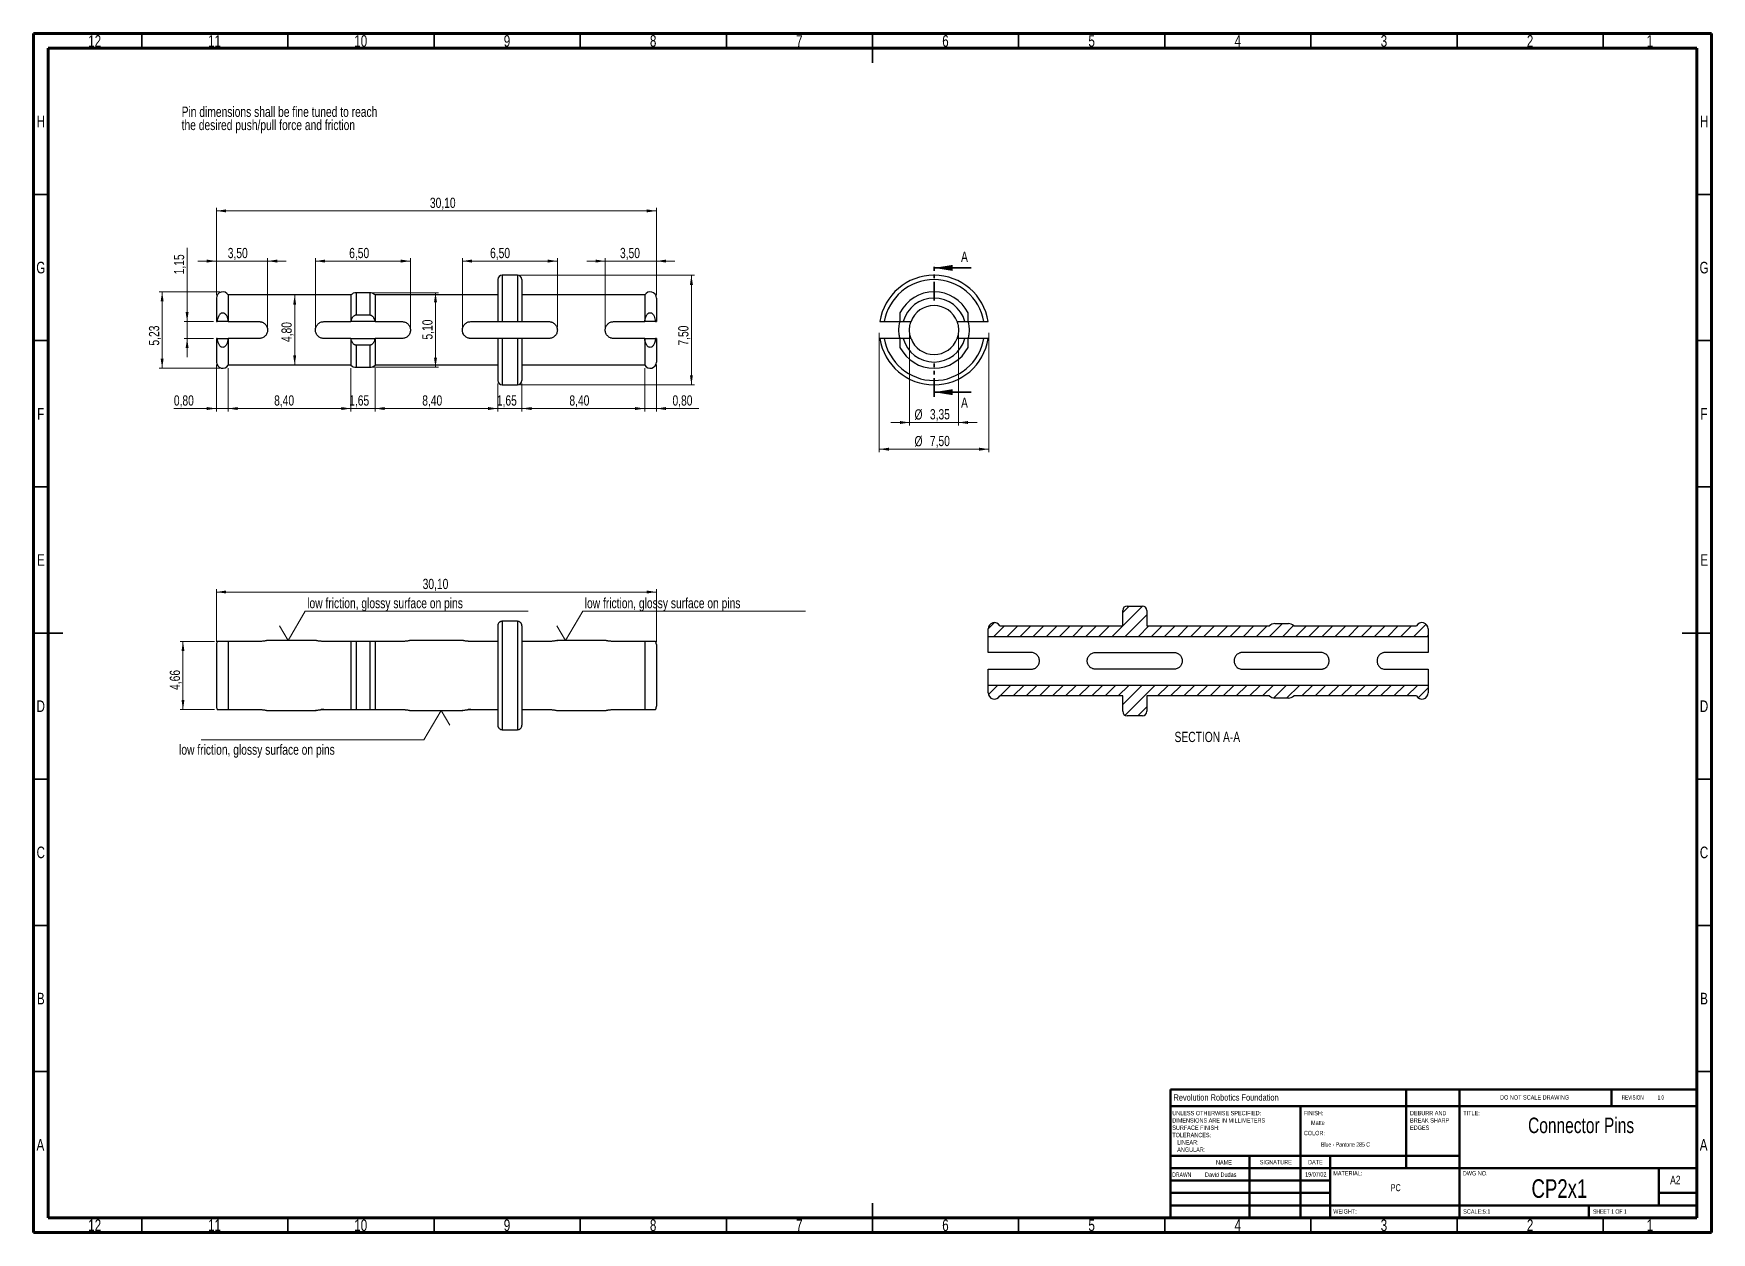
# Model space of a CAD drawing. Header units: millimetres. Extents: x 15 to 589, y 5 to 415.
import ezdxf

# ---------------------------------------------------------------- set-up
doc = ezdxf.new("R2010")
doc.units = ezdxf.units.MM
doc.linetypes.add('PHANTOM', pattern=[12.7, 6.35, -1.27, 1.27, -1.27, 1.27, -1.27])
doc.styles.add('SLDTEXTSTYLE0', font='TXT', dxfattribs={"width": 0.75})
doc.styles.add('SLDTEXTSTYLE1', font='TXT', dxfattribs={"width": 0.686449})
doc.styles.add('SLDTEXTSTYLE2', font='TXT', dxfattribs={"width": 0.625})
doc.styles.add('SLDTEXTSTYLE3', font='TXT', dxfattribs={"width": 0.6875})
doc.styles.add('SLDTEXTSTYLE4', font='TXT', dxfattribs={"width": 0.7})
doc.dimstyles.new('SLDDIMSTYLE0', dxfattribs={"dimtxt": 3.5, "dimasz": 3.302, "dimexe": 0, "dimexo": 0.0625, "dimgap": 0.875, "dimtad": 1, "dimlfac": 0.2, "dimrnd": 1e-09, "dimzin": 12, "dimdsep": 46, "dimtxsty": 'SLDTEXTSTYLE0', "dimsah": 1, "dimcen": 0.09, "dimadec": 0, "dimazin": 3, "dimtfac": 1, "dimtofl": 0, "dimtmove": 0, "dimatfit": 3, "dimfxl": 0, "dimfrac": 2, "dimtolj": 1, "dimtzin": 12, "dimarcsym": 0})
doc.dimstyles.new('SLDDIMSTYLE1', dxfattribs={"dimtxt": 3.5, "dimasz": 3.302, "dimexe": 0, "dimexo": 0.0625, "dimgap": 0.875, "dimtad": 1, "dimlfac": 0.2, "dimrnd": 1e-09, "dimdsep": 46, "dimtxsty": 'SLDTEXTSTYLE0', "dimsah": 1, "dimcen": 0.09, "dimadec": 0, "dimazin": 2, "dimtfac": 1, "dimtmove": 0, "dimatfit": 0, "dimfxl": 0, "dimfrac": 2, "dimtolj": 1, "dimtzin": 12, "dimarcsym": 0})
doc.dimstyles.new('SLDDIMSTYLE2', dxfattribs={"dimtxt": 3.5, "dimasz": 3.302, "dimexe": 0, "dimexo": 0.0625, "dimgap": 0.875, "dimtad": 1, "dimlfac": 0.2, "dimrnd": 1e-09, "dimzin": 12, "dimdsep": 46, "dimtxsty": 'SLDTEXTSTYLE0', "dimsah": 1, "dimcen": 0.09, "dimadec": 0, "dimazin": 3, "dimtfac": 1, "dimtmove": 0, "dimatfit": 0, "dimfxl": 0, "dimfrac": 2, "dimtolj": 1, "dimtzin": 12, "dimarcsym": 0})

msp = doc.modelspace()

# ---------------------------------------------------------------- texts
at = {"color": 7, "linetype": 'Continuous', "lineweight": 0}
for s, insert, char_height, attachment_point, style in [('12', (35.92, 414.452), 3.9687, 2, 'SLDTEXTSTYLE0'), ('11', (76.92, 414.452), 3.9687, 2, 'SLDTEXTSTYLE0'), ('10', (126.92, 414.452), 3.9687, 2, 'SLDTEXTSTYLE0'), ('9', (176.96, 414.452), 3.969, 2, 'SLDTEXTSTYLE0'), ('8', (226.96, 414.452), 3.969, 2, 'SLDTEXTSTYLE0'), ('7', (276.96, 414.452), 3.969, 2, 'SLDTEXTSTYLE0'), ('6', (326.96, 414.452), 3.969, 2, 'SLDTEXTSTYLE0'), ('5', (376.96, 414.452), 3.969, 2, 'SLDTEXTSTYLE0'), ('4', (426.96, 414.452), 3.969, 2, 'SLDTEXTSTYLE0'), ('3', (476.96, 414.452), 3.969, 2, 'SLDTEXTSTYLE0'), ('2', (526.96, 414.452), 3.969, 2, 'SLDTEXTSTYLE0'), ('1', (567.96, 414.452), 3.969, 2, 'SLDTEXTSTYLE0'), ('H', (17.49, 386.952), 3.969, 2, 'SLDTEXTSTYLE0'), ('H', (586.49, 386.952), 3.969, 2, 'SLDTEXTSTYLE0'), ('G', (17.487, 336.952), 3.969, 2, 'SLDTEXTSTYLE0'), ('G', (586.487, 336.952), 3.969, 2, 'SLDTEXTSTYLE0'), ('F', (17.458, 286.952), 3.969, 2, 'SLDTEXTSTYLE0'), ('F', (586.458, 286.952), 3.969, 2, 'SLDTEXTSTYLE0'), ('E', (17.508, 236.952), 3.969, 2, 'SLDTEXTSTYLE0'), ('E', (586.508, 236.952), 3.969, 2, 'SLDTEXTSTYLE0'), ('D', (17.453, 186.952), 3.969, 2, 'SLDTEXTSTYLE0'), ('D', (586.453, 186.952), 3.969, 2, 'SLDTEXTSTYLE0'), ('SECTION A-A', (416.546, 176.207), 3.5, 2, 'SLDTEXTSTYLE0'), ('C', (17.459, 136.952), 3.969, 2, 'SLDTEXTSTYLE0'), ('C', (586.459, 136.952), 3.969, 2, 'SLDTEXTSTYLE0'), ('B', (17.471, 86.952), 3.969, 2, 'SLDTEXTSTYLE0'), ('B', (586.471, 86.952), 3.969, 2, 'SLDTEXTSTYLE0'), ('Revolution Robotics Foundation', (404.963, 52.212), 2.11667, 1, 'SLDTEXTSTYLE0'), ('DO NOT SCALE DRAWING', (516.715, 51.937), 1.5, 1, 'SLDTEXTSTYLE0'), ('REVISION           1.0', (558.327, 51.937), 1.5, 1, 'SLDTEXTSTYLE2'), ('FINISH:', (449.564, 46.566), 1.5, 1, 'SLDTEXTSTYLE0'), ('TITLE:', (504.09, 46.576), 1.5, 1, 'SLDTEXTSTYLE0'), ('Matte', (452.005, 43.238), 1.4986, 1, 'SLDTEXTSTYLE0'), ('Connector Pins', (544.41, 44.266), 5.29167, 2, 'SLDTEXTSTYLE0'), ('A', (17.34, 36.952), 3.969, 2, 'SLDTEXTSTYLE0'), ('COLOR:', (449.564, 39.742), 1.5, 1, 'SLDTEXTSTYLE0'), ('Blue - Pantone 285 C', (463.799, 35.826), 1.4986, 2, 'SLDTEXTSTYLE4'), ('A', (586.34, 36.952), 3.969, 2, 'SLDTEXTSTYLE0'), ('NAME', (419.506, 29.716), 1.5, 1, 'SLDTEXTSTYLE0'), ('SIGNATURE', (434.494, 29.776), 1.5, 1, 'SLDTEXTSTYLE0'), ('DATE', (451.008, 29.776), 1.5, 1, 'SLDTEXTSTYLE0'), ('DRAWN', (404.554, 25.505), 1.5, 1, 'SLDTEXTSTYLE1'), ('David Dudas', (421.125, 25.503), 1.4986, 2, 'SLDTEXTSTYLE0'), ('19/07/02', (453.647, 25.603), 1.4986, 2, 'SLDTEXTSTYLE0'), ('MATERIAL:', (459.646, 25.986), 1.5, 1, 'SLDTEXTSTYLE0'), ('DWG NO.', (503.953, 25.986), 1.5, 1, 'SLDTEXTSTYLE0'), ('CP2x1', (536.993, 23.181), 6.35, 2, 'SLDTEXTSTYLE0'), ('A2', (574.871, 24.406), 2.9104, 1, 'SLDTEXTSTYLE0'), ('PC', (481.006, 21.486), 2.3813, 2, 'SLDTEXTSTYLE0'), ('WEIGHT:', (459.618, 12.949), 1.4986, 1, 'SLDTEXTSTYLE0'), ('SCALE:5:1', (504.074, 12.9), 1.5, 1, 'SLDTEXTSTYLE0'), ('SHEET 1 OF 1', (548.478, 12.9), 1.5, 1, 'SLDTEXTSTYLE3'), ('12', (35.92, 9.452), 3.9687, 2, 'SLDTEXTSTYLE0'), ('11', (76.92, 9.452), 3.9687, 2, 'SLDTEXTSTYLE0'), ('10', (126.92, 9.452), 3.9687, 2, 'SLDTEXTSTYLE0'), ('9', (176.96, 9.452), 3.969, 2, 'SLDTEXTSTYLE0'), ('8', (226.96, 9.452), 3.969, 2, 'SLDTEXTSTYLE0'), ('7', (276.96, 9.452), 3.969, 2, 'SLDTEXTSTYLE0'), ('6', (326.96, 9.452), 3.969, 2, 'SLDTEXTSTYLE0'), ('5', (376.96, 9.452), 3.969, 2, 'SLDTEXTSTYLE0'), ('4', (426.96, 9.452), 3.969, 2, 'SLDTEXTSTYLE0'), ('3', (476.96, 9.452), 3.969, 2, 'SLDTEXTSTYLE0'), ('2', (526.96, 9.452), 3.969, 2, 'SLDTEXTSTYLE0'), ('1', (567.96, 9.452), 3.969, 2, 'SLDTEXTSTYLE0')]:
    msp.add_mtext(s, dxfattribs=dict(at, insert=insert, char_height=char_height, attachment_point=attachment_point, style=style))
at = {"color": 7, "linetype": 'Continuous', "char_height": 3.5, "attachment_point": 1, "style": 'SLDTEXTSTYLE0'}
for insert in [(332.294, 340.414), (332.294, 290.509)]:
    msp.add_mtext('A', dxfattribs=dict(at, insert=insert))

# ---------------------------------------------------------------- blocks, each defined once
blk = doc.blocks.new('SW_NOTE_0')
at = {"color": 0, "linetype": 'Continuous', "lineweight": 0, "char_height": 3.5, "attachment_point": 1, "style": 'SLDTEXTSTYLE0'}
for s, insert in [('the desired push/pull force and friction', (0, -0.01)), ('Pin dimensions shall be fine tuned to reach', (0, 4.51))]:
    blk.add_mtext(s, dxfattribs=dict(at, insert=insert))
blk = doc.blocks.new('SW_NOTE_0_1')
at = {"color": 0, "linetype": 'Continuous', "lineweight": 0, "char_height": 1.5, "attachment_point": 1, "style": 'SLDTEXTSTYLE0'}
for s, insert in [('UNLESS OTHERWISE SPECIFIED:', (0, 1.93)), ('TOLERANCES:', (0, -5.57)), ('SURFACE FINISH:', (0, -3.07)), ('DIMENSIONS ARE IN MILLIMETERS', (0, -0.57)), ('ANGULAR:', (1.69, -10.57)), ('LINEAR:', (1.69, -8.07))]:
    blk.add_mtext(s, dxfattribs=dict(at, insert=insert))
blk = doc.blocks.new('SW_NOTE_0_2')
at = {"color": 0, "linetype": 'Continuous', "lineweight": 0, "char_height": 1.5, "attachment_point": 1, "style": 'SLDTEXTSTYLE0'}
for s, insert in [('DEBURR AND', (0, 1.93)), ('BREAK SHARP', (0, -0.57)), ('EDGES', (0, -3.07))]:
    blk.add_mtext(s, dxfattribs=dict(at, insert=insert))
blk = doc.blocks.new('_D')
at = {"color": 7, "linetype": 'Continuous', "lineweight": 0}
for p, q in [((77.57, 325.54), (77.57, 355.36)), ((77.57, 354.36), (228.07, 354.36)), ((228.07, 325.54), (228.07, 355.36))]:
    blk.add_line(p, q, dxfattribs=at)
at = {"color": 7, "linetype": 'Continuous', "lineweight": 18}
for points in [[(77.57, 354.36), (80.87, 353.85), (80.87, 354.87)], [(228.07, 354.36), (224.76, 354.87), (224.76, 353.85)]]:
    blk.add_solid(points, dxfattribs=at)
at = {"color": 7, "linetype": 'Continuous', "lineweight": 18, "insert": (150.59, 358.87), "char_height": 3.5, "attachment_point": 1, "style": 'SLDTEXTSTYLE0'}
blk.add_mtext('30,10', dxfattribs=at)
blk = doc.blocks.new('_D_1')
at = {"color": 7, "linetype": 'Continuous', "lineweight": 0}
for p, q in [((77.57, 301.68), (77.57, 285.77)), ((81.57, 300.61), (81.57, 285.77)), ((77.57, 286.77), (63, 286.77)), ((77.57, 286.77), (81.57, 286.77)), ((81.57, 286.77), (87.92, 286.77))]:
    blk.add_line(p, q, dxfattribs=at)
at = {"color": 7, "linetype": 'Continuous', "lineweight": 18}
for points in [[(77.57, 286.77), (74.26, 287.27), (74.26, 286.26)], [(81.57, 286.77), (84.87, 286.26), (84.87, 287.27)]]:
    blk.add_solid(points, dxfattribs=at)
at = {"color": 7, "linetype": 'Continuous', "lineweight": 18, "insert": (63, 291.28), "char_height": 3.5, "attachment_point": 1, "style": 'SLDTEXTSTYLE0'}
blk.add_mtext('0,80', dxfattribs=at)
blk = doc.blocks.new('_D_2')
at = {"color": 7, "linetype": 'Continuous', "lineweight": 0}
for p, q in [((81.57, 300.61), (81.57, 285.77)), ((123.57, 300.61), (123.57, 285.77)), ((81.57, 286.77), (123.57, 286.77))]:
    blk.add_line(p, q, dxfattribs=at)
at = {"color": 7, "linetype": 'Continuous', "lineweight": 18}
for points in [[(81.57, 286.77), (84.87, 286.26), (84.87, 287.27)], [(123.57, 286.77), (120.26, 287.27), (120.26, 286.26)]]:
    blk.add_solid(points, dxfattribs=at)
at = {"color": 7, "linetype": 'Continuous', "lineweight": 18, "insert": (97.31, 291.28), "char_height": 3.5, "attachment_point": 1, "style": 'SLDTEXTSTYLE0'}
blk.add_mtext('8,40', dxfattribs=at)
blk = doc.blocks.new('_D_3')
at = {"color": 7, "linetype": 'Continuous', "lineweight": 0}
for p, q in [((123.57, 300.61), (123.57, 285.77)), ((131.82, 300.61), (131.82, 285.77)), ((123.57, 286.77), (117.22, 286.77)), ((123.57, 286.77), (131.82, 286.77)), ((131.82, 286.77), (138.17, 286.77))]:
    blk.add_line(p, q, dxfattribs=at)
at = {"color": 7, "linetype": 'Continuous', "lineweight": 18}
for points in [[(123.57, 286.77), (120.26, 287.27), (120.26, 286.26)], [(131.82, 286.77), (135.12, 286.26), (135.12, 287.27)]]:
    blk.add_solid(points, dxfattribs=at)
at = {"color": 7, "linetype": 'Continuous', "lineweight": 18, "insert": (122.98, 291.28), "char_height": 3.5, "attachment_point": 1, "style": 'SLDTEXTSTYLE0'}
blk.add_mtext('1,65', dxfattribs=at)
blk = doc.blocks.new('_D_4')
at = {"color": 7, "linetype": 'Continuous', "lineweight": 0}
for p, q in [((131.82, 300.61), (131.82, 285.77)), ((173.82, 295.36), (173.82, 285.77)), ((131.82, 286.77), (173.82, 286.77))]:
    blk.add_line(p, q, dxfattribs=at)
at = {"color": 7, "linetype": 'Continuous', "lineweight": 18}
for points in [[(131.82, 286.77), (135.12, 286.26), (135.12, 287.27)], [(173.82, 286.77), (170.51, 287.27), (170.51, 286.26)]]:
    blk.add_solid(points, dxfattribs=at)
at = {"color": 7, "linetype": 'Continuous', "lineweight": 18, "insert": (147.97, 291.28), "char_height": 3.5, "attachment_point": 1, "style": 'SLDTEXTSTYLE0'}
blk.add_mtext('8,40', dxfattribs=at)
blk = doc.blocks.new('_D_5')
at = {"color": 7, "linetype": 'Continuous', "lineweight": 0}
for p, q in [((173.82, 295.36), (173.82, 285.77)), ((182.07, 295.36), (182.07, 285.77)), ((173.82, 286.77), (167.47, 286.77)), ((173.82, 286.77), (182.07, 286.77)), ((182.07, 286.77), (188.42, 286.77))]:
    blk.add_line(p, q, dxfattribs=at)
at = {"color": 7, "linetype": 'Continuous', "lineweight": 18}
for points in [[(173.82, 286.77), (170.51, 287.27), (170.51, 286.26)], [(182.07, 286.77), (185.37, 286.26), (185.37, 287.27)]]:
    blk.add_solid(points, dxfattribs=at)
at = {"color": 7, "linetype": 'Continuous', "lineweight": 18, "insert": (173.49, 291.28), "char_height": 3.5, "attachment_point": 1, "style": 'SLDTEXTSTYLE0'}
blk.add_mtext('1,65', dxfattribs=at)
blk = doc.blocks.new('_D_6')
at = {"color": 7, "linetype": 'Continuous', "lineweight": 0}
for p, q in [((224.07, 300.61), (224.07, 285.77)), ((182.07, 295.36), (182.07, 285.77)), ((182.07, 286.77), (224.07, 286.77))]:
    blk.add_line(p, q, dxfattribs=at)
at = {"color": 7, "linetype": 'Continuous', "lineweight": 18}
for points in [[(182.07, 286.77), (185.37, 286.26), (185.37, 287.27)], [(224.07, 286.77), (220.76, 287.27), (220.76, 286.26)]]:
    blk.add_solid(points, dxfattribs=at)
at = {"color": 7, "linetype": 'Continuous', "lineweight": 18, "insert": (198.32, 291.28), "char_height": 3.5, "attachment_point": 1, "style": 'SLDTEXTSTYLE0'}
blk.add_mtext('8,40', dxfattribs=at)
blk = doc.blocks.new('_D_7')
at = {"color": 7, "linetype": 'Continuous', "lineweight": 0}
for p, q in [((224.07, 300.61), (224.07, 285.77)), ((228.07, 301.68), (228.07, 285.77)), ((224.07, 286.77), (217.72, 286.77)), ((224.07, 286.77), (228.07, 286.77)), ((228.07, 286.77), (242.63, 286.77))]:
    blk.add_line(p, q, dxfattribs=at)
at = {"color": 7, "linetype": 'Continuous', "lineweight": 18}
for points in [[(224.07, 286.77), (220.76, 287.27), (220.76, 286.26)], [(228.07, 286.77), (231.37, 286.26), (231.37, 287.27)]]:
    blk.add_solid(points, dxfattribs=at)
at = {"color": 7, "linetype": 'Continuous', "lineweight": 18, "insert": (233.58, 291.28), "char_height": 3.5, "attachment_point": 1, "style": 'SLDTEXTSTYLE0'}
blk.add_mtext('0,80', dxfattribs=at)
blk = doc.blocks.new('_D_8')
at = {"color": 7, "linetype": 'Continuous', "lineweight": 0}
for p, q in [((181.57, 332.36), (241.05, 332.36)), ((240.05, 332.36), (240.05, 294.86)), ((181.57, 294.86), (241.05, 294.86))]:
    blk.add_line(p, q, dxfattribs=at)
at = {"color": 7, "linetype": 'Continuous', "lineweight": 18}
for points in [[(240.05, 332.36), (239.54, 329.06), (240.56, 329.06)], [(240.05, 294.86), (240.56, 298.16), (239.54, 298.16)]]:
    blk.add_solid(points, dxfattribs=at)
at = {"color": 7, "linetype": 'Continuous', "lineweight": 18, "insert": (235.54, 308.3), "char_height": 3.5, "attachment_point": 1, "rotation": 90, "style": 'SLDTEXTSTYLE0'}
blk.add_mtext('7,50', dxfattribs=at)
blk = doc.blocks.new('_D_9')
at = {"color": 7, "linetype": 'Continuous', "lineweight": 0}
for p, q in [((111.44, 314.61), (111.44, 338.19)), ((111.44, 337.19), (143.94, 337.19)), ((143.94, 314.61), (143.94, 338.19))]:
    blk.add_line(p, q, dxfattribs=at)
at = {"color": 7, "linetype": 'Continuous', "lineweight": 18}
for points in [[(111.44, 337.19), (114.74, 336.68), (114.74, 337.7)], [(143.94, 337.19), (140.64, 337.7), (140.64, 336.68)]]:
    blk.add_solid(points, dxfattribs=at)
at = {"color": 7, "linetype": 'Continuous', "lineweight": 18, "insert": (122.98, 341.7), "char_height": 3.5, "attachment_point": 1, "style": 'SLDTEXTSTYLE0'}
blk.add_mtext('6,50', dxfattribs=at)
blk = doc.blocks.new('_D_10')
at = {"color": 7, "linetype": 'Continuous', "lineweight": 0}
for p, q in [((161.69, 314.61), (161.69, 338.19)), ((161.69, 337.19), (194.19, 337.19)), ((194.19, 314.61), (194.19, 338.19))]:
    blk.add_line(p, q, dxfattribs=at)
at = {"color": 7, "linetype": 'Continuous', "lineweight": 18}
for points in [[(161.69, 337.19), (164.99, 336.68), (164.99, 337.7)], [(194.19, 337.19), (190.89, 337.7), (190.89, 336.68)]]:
    blk.add_solid(points, dxfattribs=at)
at = {"color": 7, "linetype": 'Continuous', "lineweight": 18, "insert": (171.18, 341.7), "char_height": 3.5, "attachment_point": 1, "style": 'SLDTEXTSTYLE0'}
blk.add_mtext('6,50', dxfattribs=at)
blk = doc.blocks.new('_D_11')
at = {"color": 7, "linetype": 'Continuous', "lineweight": 0}
for p, q in [((210.57, 337.19), (204.22, 337.19)), ((210.57, 314.61), (210.57, 338.19)), ((210.57, 337.19), (228.07, 337.19)), ((228.07, 325.54), (228.07, 338.19)), ((228.07, 337.19), (234.42, 337.19))]:
    blk.add_line(p, q, dxfattribs=at)
at = {"color": 7, "linetype": 'Continuous', "lineweight": 18}
for points in [[(210.57, 337.19), (207.26, 337.7), (207.26, 336.68)], [(228.07, 337.19), (231.37, 336.68), (231.37, 337.7)]]:
    blk.add_solid(points, dxfattribs=at)
at = {"color": 7, "linetype": 'Continuous', "lineweight": 18, "insert": (215.62, 341.7), "char_height": 3.5, "attachment_point": 1, "style": 'SLDTEXTSTYLE0'}
blk.add_mtext('3,50', dxfattribs=at)
blk = doc.blocks.new('_D_12')
at = {"color": 7, "linetype": 'Continuous', "lineweight": 0}
for p, q in [((77.57, 337.19), (71.22, 337.19)), ((77.57, 325.54), (77.57, 338.19)), ((77.57, 337.19), (95.07, 337.19)), ((95.07, 314.61), (95.07, 338.19)), ((95.07, 337.19), (101.42, 337.19))]:
    blk.add_line(p, q, dxfattribs=at)
at = {"color": 7, "linetype": 'Continuous', "lineweight": 18}
for points in [[(77.57, 337.19), (74.26, 337.7), (74.26, 336.68)], [(95.07, 337.19), (98.37, 336.68), (98.37, 337.7)]]:
    blk.add_solid(points, dxfattribs=at)
at = {"color": 7, "linetype": 'Continuous', "lineweight": 18, "insert": (81.44, 341.7), "char_height": 3.5, "attachment_point": 1, "style": 'SLDTEXTSTYLE0'}
blk.add_mtext('3,50', dxfattribs=at)
blk = doc.blocks.new('_D_13')
at = {"color": 7, "linetype": 'Continuous', "lineweight": 0}
for p, q in [((67.53, 316.48), (67.53, 341.71)), ((76.57, 316.48), (66.53, 316.48)), ((67.53, 316.48), (67.53, 310.73)), ((76.57, 310.73), (66.53, 310.73)), ((67.53, 310.73), (67.53, 304.38))]:
    blk.add_line(p, q, dxfattribs=at)
at = {"color": 7, "linetype": 'Continuous', "lineweight": 18}
for points in [[(67.53, 316.48), (68.04, 319.79), (67.02, 319.79)], [(67.53, 310.73), (67.02, 307.43), (68.04, 307.43)]]:
    blk.add_solid(points, dxfattribs=at)
at = {"color": 7, "linetype": 'Continuous', "lineweight": 18, "insert": (63.02, 332.66), "char_height": 3.5, "attachment_point": 1, "rotation": 90, "style": 'SLDTEXTSTYLE0'}
blk.add_mtext('1,15', dxfattribs=at)
blk = doc.blocks.new('_D_14')
at = {"color": 7, "linetype": 'Continuous', "lineweight": 0}
for p, q in [((131.03, 326.36), (153.5, 326.36)), ((152.5, 326.36), (152.5, 300.86)), ((131.03, 300.86), (153.5, 300.86))]:
    blk.add_line(p, q, dxfattribs=at)
at = {"color": 7, "linetype": 'Continuous', "lineweight": 18}
for points in [[(152.5, 326.36), (151.99, 323.06), (153.01, 323.06)], [(152.5, 300.86), (153.01, 304.16), (151.99, 304.16)]]:
    blk.add_solid(points, dxfattribs=at)
at = {"color": 7, "linetype": 'Continuous', "lineweight": 18, "insert": (147.99, 310.36), "char_height": 3.5, "attachment_point": 1, "rotation": 90, "style": 'SLDTEXTSTYLE0'}
blk.add_mtext('5,10', dxfattribs=at)
blk = doc.blocks.new('_D_15')
at = {"color": 7, "linetype": 'Continuous', "lineweight": 0}
blk.add_line((104.33, 325.61), (104.33, 301.61), dxfattribs=at)
at = {"color": 7, "linetype": 'Continuous', "lineweight": 18}
for points in [[(104.33, 325.61), (103.82, 322.31), (104.83, 322.31)], [(104.33, 301.61), (104.83, 304.91), (103.82, 304.91)]]:
    blk.add_solid(points, dxfattribs=at)
at = {"color": 7, "linetype": 'Continuous', "lineweight": 18, "insert": (99.81, 309.5), "char_height": 3.5, "attachment_point": 1, "rotation": 90, "style": 'SLDTEXTSTYLE0'}
blk.add_mtext('4,80', dxfattribs=at)
blk = doc.blocks.new('_D_16')
at = {"color": 7, "linetype": 'Continuous', "lineweight": 0}
for p, q in [((78.71, 326.68), (57.99, 326.68)), ((58.99, 326.68), (58.99, 300.53)), ((78.71, 300.53), (57.99, 300.53))]:
    blk.add_line(p, q, dxfattribs=at)
at = {"color": 7, "linetype": 'Continuous', "lineweight": 18}
for points in [[(58.99, 326.68), (58.48, 323.38), (59.5, 323.38)], [(58.99, 300.53), (59.5, 303.84), (58.48, 303.84)]]:
    blk.add_solid(points, dxfattribs=at)
at = {"color": 7, "linetype": 'Continuous', "lineweight": 18, "insert": (54.48, 308.3), "char_height": 3.5, "attachment_point": 1, "rotation": 90, "style": 'SLDTEXTSTYLE0'}
blk.add_mtext('5,23', dxfattribs=at)
blk = doc.blocks.new('_D_17')
at = {"color": 7, "linetype": 'Continuous', "lineweight": 0}
for p, q in [((77.57, 207.02), (77.57, 225.02)), ((77.57, 224.02), (228.07, 224.02)), ((228.07, 207.02), (228.07, 225.02))]:
    blk.add_line(p, q, dxfattribs=at)
at = {"color": 7, "linetype": 'Continuous', "lineweight": 18}
for points in [[(77.57, 224.02), (80.87, 223.51), (80.87, 224.53)], [(228.07, 224.02), (224.76, 224.53), (224.76, 223.51)]]:
    blk.add_solid(points, dxfattribs=at)
at = {"color": 7, "linetype": 'Continuous', "lineweight": 18, "insert": (148.11, 228.53), "char_height": 3.5, "attachment_point": 1, "style": 'SLDTEXTSTYLE0'}
blk.add_mtext('30,10', dxfattribs=at)
blk = doc.blocks.new('_D_18')
at = {"color": 7, "linetype": 'Continuous', "lineweight": 0}
for p, q in [((76.85, 207.12), (65.12, 207.12)), ((66.12, 207.12), (66.12, 183.82)), ((76.85, 183.82), (65.12, 183.82))]:
    blk.add_line(p, q, dxfattribs=at)
at = {"color": 7, "linetype": 'Continuous', "lineweight": 18}
for points in [[(66.12, 207.12), (65.61, 203.82), (66.62, 203.82)], [(66.12, 183.82), (66.62, 187.12), (65.61, 187.12)]]:
    blk.add_solid(points, dxfattribs=at)
at = {"color": 7, "linetype": 'Continuous', "lineweight": 18, "insert": (61.6, 190.53), "char_height": 3.5, "attachment_point": 1, "rotation": 90, "style": 'SLDTEXTSTYLE0'}
blk.add_mtext('4,66', dxfattribs=at)
blk = doc.blocks.new('SW_SFSYMBOL_0')
at = {"color": 0, "linetype": 'Continuous', "lineweight": 0}
for p, q in [((-6.54, -10), (-0.65, 0)), ((-0.65, 0), (75.56, 0)), ((-6.54, -10), (-9.49, -5))]:
    blk.add_line(p, q, dxfattribs=at)
at = {"color": 0, "linetype": 'Continuous', "lineweight": 0, "insert": (0, 4.51), "char_height": 3.5, "attachment_point": 1, "style": 'SLDTEXTSTYLE0'}
blk.add_mtext('low friction, glossy surface on pins', dxfattribs=at)
blk = doc.blocks.new('SW_SFSYMBOL_1')
at = {"color": 0, "linetype": 'Continuous', "lineweight": 0}
for p, q in [((-6.54, -10), (-0.65, 0)), ((-0.65, 0), (75.56, 0)), ((-6.54, -10), (-9.49, -5))]:
    blk.add_line(p, q, dxfattribs=at)
at = {"color": 0, "linetype": 'Continuous', "lineweight": 0, "insert": (0, 4.51), "char_height": 3.5, "attachment_point": 1, "style": 'SLDTEXTSTYLE0'}
blk.add_mtext('low friction, glossy surface on pins', dxfattribs=at)
blk = doc.blocks.new('SW_SFSYMBOL_2')
at = {"color": 0, "linetype": 'Continuous', "lineweight": 0}
for p, q in [((89.66, 16.11), (83.76, 6.11)), ((89.66, 16.11), (92.61, 11.11)), ((83.76, 6.11), (7.56, 6.11))]:
    blk.add_line(p, q, dxfattribs=at)
at = {"color": 0, "linetype": 'Continuous', "lineweight": 0, "insert": (0, 4.51), "char_height": 3.5, "attachment_point": 1, "style": 'SLDTEXTSTYLE0'}
blk.add_mtext('low friction, glossy surface on pins', dxfattribs=at)
blk = doc.blocks.new('_D_19')
at = {"color": 7, "linetype": 'Continuous', "lineweight": 0}
for p, q in [((314.67, 312.61), (314.67, 280.99)), ((331.42, 312.61), (331.42, 280.99)), ((314.67, 281.99), (308.32, 281.99)), ((314.67, 281.99), (331.42, 281.99)), ((331.42, 281.99), (337.77, 281.99))]:
    blk.add_line(p, q, dxfattribs=at)
at = {"color": 7, "linetype": 'Continuous', "lineweight": 18}
for points in [[(314.67, 281.99), (311.37, 282.5), (311.37, 281.48)], [(331.42, 281.99), (334.72, 281.48), (334.72, 282.5)]]:
    blk.add_solid(points, dxfattribs=at)
at = {"color": 7, "linetype": 'Continuous', "lineweight": 18, "char_height": 3.5, "attachment_point": 1, "style": 'SLDTEXTSTYLE0'}
for s, insert in [('%%c', (316.37, 286.5)), ('3,35', (321.64, 286.55))]:
    blk.add_mtext(s, dxfattribs=dict(at, insert=insert))
blk = doc.blocks.new('_D_20')
at = {"color": 7, "linetype": 'Continuous', "lineweight": 0}
for p, q in [((304.29, 312.61), (304.29, 271.86)), ((341.79, 312.61), (341.79, 271.86)), ((304.29, 272.86), (341.79, 272.86))]:
    blk.add_line(p, q, dxfattribs=at)
at = {"color": 7, "linetype": 'Continuous', "lineweight": 18}
for points in [[(304.29, 272.86), (307.6, 272.35), (307.6, 273.37)], [(341.79, 272.86), (338.49, 273.37), (338.49, 272.35)]]:
    blk.add_solid(points, dxfattribs=at)
at = {"color": 7, "linetype": 'Continuous', "lineweight": 18, "char_height": 3.5, "attachment_point": 1, "style": 'SLDTEXTSTYLE0'}
for s, insert in [('%%c', (316.37, 277.37)), ('7,50', (321.64, 277.42))]:
    blk.add_mtext(s, dxfattribs=dict(at, insert=insert))

# ---------------------------------------------------------------- dimensions: what is measured, and where the dimension line sits
at = {"color": 7, "linetype": 'Continuous', "lineweight": 18}
for base, p1, p2, dimstyle, picture, middle in [((228.066, 354.359), (77.566, 324.541), (228.066, 324.541), 'SLDDIMSTYLE0', '_D', (156.405, 354.359)), ((95.066, 337.189), (77.566, 324.541), (95.066, 313.609), 'SLDDIMSTYLE2', '_D_12', (85.965, 337.189)), ((143.941, 337.189), (111.441, 313.609), (143.941, 313.609), 'SLDDIMSTYLE0', '_D_9', (127.51, 337.189)), ((194.191, 337.189), (161.691, 313.609), (194.191, 313.609), 'SLDDIMSTYLE0', '_D_10', (175.706, 337.189)), ((228.066, 337.189), (210.566, 313.609), (228.066, 324.541), 'SLDDIMSTYLE2', '_D_11', (220.148, 337.189)), ((81.566, 286.767), (77.566, 302.676), (81.566, 301.609), 'SLDDIMSTYLE1', '_D_1', (67.528, 286.767)), ((123.566, 286.767), (81.566, 301.609), (123.566, 301.609), 'SLDDIMSTYLE0', '_D_2', (101.84, 286.767)), ((131.816, 286.767), (123.566, 301.609), (131.816, 301.609), 'SLDDIMSTYLE2', '_D_3', (127.51, 286.767)), ((173.816, 286.767), (131.816, 301.609), (173.816, 296.359), 'SLDDIMSTYLE0', '_D_4', (152.499, 286.767)), ((224.066, 286.767), (182.066, 296.359), (224.066, 301.609), 'SLDDIMSTYLE0', '_D_6', (202.844, 286.767)), ((228.066, 286.767), (224.066, 301.609), (228.066, 302.676), 'SLDDIMSTYLE1', '_D_7', (238.104, 286.767)), ((182.066, 286.767), (173.816, 296.359), (182.066, 296.359), 'SLDDIMSTYLE2', '_D_5', (178.012, 286.767)), ((228.066, 224.023), (77.566, 206.016), (228.066, 206.016), 'SLDDIMSTYLE0', '_D_17', (153.928, 224.023))]:
    dim = msp.add_linear_dim(base=base, p1=p1, p2=p2, dimstyle=dimstyle, dxfattribs=at)
    dim.commit()
    dim.dimension.update_dxf_attribs({"geometry": picture, "text_midpoint": middle, "dimtype": 160})
for base, p1, p2, dimstyle, picture, middle in [((67.528, 310.734), (77.566, 316.484), (77.566, 310.734), 'SLDDIMSTYLE2', '_D_13', (67.528, 337.189)), ((240.052, 294.859), (180.566, 332.359), (180.566, 294.859), 'SLDDIMSTYLE0', '_D_8', (240.052, 312.823)), ((58.99, 300.534), (79.708, 326.684), (79.708, 300.534), 'SLDDIMSTYLE0', '_D_16', (58.99, 312.823)), ((104.325, 301.609), (123.566, 325.609), (123.566, 301.609), 'SLDDIMSTYLE2', '_D_15', (104.325, 314.024)), ((152.499, 300.859), (130.031, 326.359), (130.031, 300.859), 'SLDDIMSTYLE0', '_D_14', (152.499, 314.882)), ((66.115, 183.818), (77.851, 207.119), (77.851, 183.818), 'SLDDIMSTYLE2', '_D_18', (66.115, 195.06))]:
    dim = msp.add_linear_dim(base=base, p1=p1, p2=p2, angle=90, dimstyle=dimstyle, dxfattribs=at)
    dim.commit()
    dim.dimension.update_dxf_attribs({"geometry": picture, "text_midpoint": middle, "dimtype": 160})
for base, p1, p2, dimstyle, picture, middle in [((341.794, 272.859), (304.294, 313.609), (341.794, 313.609), 'SLDDIMSTYLE0', '_D_20', (323.531, 272.859)), ((331.419, 281.989), (314.669, 313.609), (331.419, 313.609), 'SLDDIMSTYLE2', '_D_19', (323.531, 281.989))]:
    dim = msp.add_linear_dim(base=base, p1=p1, p2=p2, text='%%c<>', dimstyle=dimstyle, dxfattribs=at)
    dim.commit()
    dim.dimension.update_dxf_attribs({"geometry": picture, "text_midpoint": middle, "dimtype": 160})

# ---------------------------------------------------------------- hatches: boundary and pattern name
at = {"linetype": 'Continuous', "lineweight": 18}
h = msp.add_hatch(dxfattribs=at)
h.set_pattern_fill('ANSI31', style=0)
edge = h.paths.add_edge_path(flags=0)
edge.add_arc((389.089, 217.721), 1.5, 90, 180)
edge.add_line((387.589, 217.721), (387.589, 212.471))
edge.add_line((387.589, 212.471), (345.589, 212.471))
edge.add_arc((343.731, 211.404), 2.142, 29.883098, 180)
edge.add_line((341.589, 211.404), (341.589, 208.846))
edge.add_line((341.589, 208.846), (492.089, 208.846))
edge.add_line((492.089, 208.846), (492.089, 211.404))
edge.add_arc((489.946, 211.404), 2.142, 0, 150.116902)
edge.add_line((488.089, 212.471), (446.089, 212.471))
edge.add_arc((444.303, 210.721), 2.5, 44.427004, 90)
edge.add_line((444.303, 213.221), (439.624, 213.221))
edge.add_arc((439.624, 210.721), 2.5, 90, 135.572996)
edge.add_line((437.839, 212.471), (395.839, 212.471))
edge.add_line((395.839, 212.471), (395.839, 217.721))
edge.add_arc((394.339, 217.721), 1.5, 0, 90)
edge.add_line((394.339, 219.221), (389.089, 219.221))
h = msp.add_hatch(dxfattribs=at)
h.set_pattern_fill('ANSI31', style=0)
edge = h.paths.add_edge_path(flags=0)
edge.add_line((345.589, 188.471), (387.589, 188.471))
edge.add_line((387.589, 188.471), (387.589, 183.221))
edge.add_arc((389.089, 183.221), 1.5, 180, 270)
edge.add_line((389.089, 181.721), (394.339, 181.721))
edge.add_arc((394.339, 183.221), 1.5, 270, 360)
edge.add_line((395.839, 183.221), (395.839, 188.471))
edge.add_line((395.839, 188.471), (437.839, 188.471))
edge.add_arc((439.624, 190.221), 2.5, 224.427004, 270)
edge.add_line((439.624, 187.721), (444.303, 187.721))
edge.add_arc((444.303, 190.221), 2.5, 270, 315.572996)
edge.add_line((446.089, 188.471), (488.089, 188.471))
edge.add_arc((489.946, 189.538), 2.142, 209.883098, 360)
edge.add_line((492.089, 189.538), (492.089, 192.096))
edge.add_line((492.089, 192.096), (341.589, 192.096))
edge.add_line((341.589, 192.096), (341.589, 189.538))
edge.add_arc((343.731, 189.538), 2.142, 180, 330.116902)

# ---------------------------------------------------------------- linework, layer by layer
at = {"color": 7, "linetype": 'Continuous', "lineweight": 70}
for p, q in [((15, 5), (15, 415)), ((15, 415), (589, 415)), ((589, 415), (589, 5)), ((20, 10), (20, 410)), ((20, 410), (584, 410)), ((584, 410), (584, 10)), ((584, 10), (20, 10)), ((589, 5), (15, 5))]:
    msp.add_line(p, q, dxfattribs=at)
at = {"color": 7, "linetype": 'Continuous', "lineweight": 35}
for p, q in [((52, 410), (52, 415)), ((102, 410), (102, 415)), ((152, 410), (152, 415)), ((202, 410), (202, 415)), ((252, 410), (252, 415)), ((302, 415), (302, 405)), ((302, 410), (302, 415)), ((352, 410), (352, 415)), ((402, 410), (402, 415)), ((452, 410), (452, 415)), ((502, 410), (502, 415)), ((552, 410), (552, 415)), ((20, 360), (15, 360)), ((584, 360), (589, 360)), ((335.744, 334.859), (323.044, 334.859)), ((20, 310), (15, 310)), ((584, 310), (589, 310)), ((335.744, 292.358), (323.044, 292.358)), ((20, 260), (15, 260)), ((584, 260), (589, 260)), ((15, 210), (25, 210)), ((20, 210), (15, 210)), ((589, 210), (579, 210)), ((584, 210), (589, 210)), ((20, 160), (15, 160)), ((584, 160), (589, 160)), ((20, 110), (15, 110)), ((584, 110), (589, 110)), ((20, 60), (15, 60)), ((584, 60), (589, 60)), ((302, 5), (302, 15)), ((52, 10), (52, 5)), ((102, 10), (102, 5)), ((152, 10), (152, 5)), ((202, 10), (202, 5)), ((252, 10), (252, 5)), ((302, 10), (302, 5)), ((352, 10), (352, 5)), ((402, 10), (402, 5)), ((452, 10), (452, 5)), ((502, 10), (502, 5)), ((552, 10), (552, 5))]:
    msp.add_line(p, q, dxfattribs=at)
at = {"color": 7, "linetype": 'PHANTOM', "lineweight": 35}
for p, q in [((323.044, 323.746), (323.044, 336.446)), ((323.044, 290.771), (323.044, 303.477))]:
    msp.add_line(p, q, dxfattribs=at)
at = {"color": 7, "linetype": 'Continuous', "lineweight": 25}
for p, q in [((173.816, 330.859), (173.816, 316.484)), ((180.566, 332.359), (175.316, 332.359)), ((182.066, 330.859), (182.066, 316.484)), ((77.566, 324.541), (77.566, 316.484)), ((123.566, 325.609), (81.566, 325.609)), ((81.566, 325.609), (81.566, 316.484)), ((123.566, 325.609), (123.566, 316.484)), ((130.031, 326.359), (125.351, 326.359)), ((173.816, 325.609), (131.816, 325.609)), ((131.816, 325.609), (131.816, 316.484)), ((224.066, 325.609), (182.066, 325.609)), ((224.066, 325.609), (224.066, 316.484)), ((228.066, 324.541), (228.066, 316.484)), ((81.566, 316.484), (77.851, 316.484)), ((81.566, 316.484), (92.191, 316.484)), ((114.316, 316.484), (123.566, 316.484)), ((131.816, 316.484), (123.566, 316.484)), ((125.351, 318.788), (130.031, 318.788)), ((131.816, 316.484), (141.066, 316.484)), ((164.566, 316.484), (173.816, 316.484)), ((175.316, 316.484), (180.566, 316.484)), ((182.066, 316.484), (191.316, 316.484)), ((213.441, 316.484), (224.066, 316.484)), ((227.781, 316.484), (224.066, 316.484)), ((306.035, 316.484), (311.393, 316.484)), ((312.496, 316.484), (315.178, 316.484)), ((330.91, 316.484), (333.591, 316.484)), ((334.694, 316.484), (340.052, 316.484)), ((77.566, 310.734), (77.566, 302.676)), ((77.851, 310.734), (81.566, 310.734)), ((81.566, 310.734), (81.566, 301.609)), ((92.191, 310.734), (81.566, 310.734)), ((123.566, 310.734), (114.316, 310.734)), ((123.566, 310.734), (131.816, 310.734)), ((123.566, 310.734), (123.566, 301.609)), ((131.816, 310.734), (131.816, 301.609)), ((141.066, 310.734), (131.816, 310.734)), ((173.816, 310.734), (164.566, 310.734)), ((173.816, 310.734), (173.816, 296.359)), ((180.566, 310.734), (175.316, 310.734)), ((182.066, 310.734), (182.066, 296.359)), ((191.316, 310.734), (182.066, 310.734)), ((224.066, 310.734), (213.441, 310.734)), ((224.066, 310.734), (224.066, 301.609)), ((224.066, 310.734), (227.781, 310.734)), ((228.066, 310.734), (228.066, 302.676)), ((311.393, 310.734), (306.035, 310.734)), ((315.178, 310.734), (312.496, 310.734)), ((333.591, 310.734), (330.91, 310.734)), ((340.052, 310.734), (334.694, 310.734)), ((130.031, 308.429), (125.351, 308.429)), ((123.566, 301.609), (81.566, 301.609)), ((125.351, 300.859), (130.031, 300.859)), ((173.816, 301.609), (131.816, 301.609)), ((224.066, 301.609), (182.066, 301.609)), ((175.316, 294.859), (180.566, 294.859)), ((389.089, 219.221), (394.339, 219.221)), ((173.816, 212.477), (173.816, 178.46)), ((175.316, 213.997), (175.316, 176.94)), ((180.566, 213.997), (175.316, 213.997)), ((180.566, 213.997), (180.566, 176.94)), ((182.066, 212.477), (182.066, 178.46)), ((345.589, 212.471), (387.589, 212.471)), ((387.589, 212.471), (387.589, 217.721)), ((395.839, 217.721), (395.839, 212.471)), ((395.839, 212.471), (437.839, 212.471)), ((439.624, 213.221), (444.303, 213.221)), ((446.089, 212.471), (488.089, 212.471)), ((81.566, 207.119), (81.566, 195.468)), ((92.191, 207.119), (81.566, 207.119)), ((111.441, 207.468), (95.066, 207.468)), ((123.566, 207.119), (114.316, 207.119)), ((123.566, 207.119), (123.566, 195.468)), ((125.351, 207.119), (125.351, 183.818)), ((130.031, 207.119), (125.351, 207.119)), ((130.031, 207.119), (130.031, 183.818)), ((131.816, 207.119), (131.816, 195.468)), ((141.066, 207.119), (131.816, 207.119)), ((161.691, 207.468), (143.941, 207.468)), ((173.816, 207.119), (164.566, 207.119)), ((191.316, 207.119), (182.066, 207.119)), ((210.566, 207.468), (194.191, 207.468)), ((224.066, 207.119), (213.441, 207.119)), ((224.066, 207.119), (224.066, 195.468)), ((341.589, 208.846), (341.589, 211.404)), ((341.589, 208.846), (492.089, 208.846)), ((341.589, 203.346), (341.589, 208.846)), ((492.089, 211.404), (492.089, 208.846)), ((492.089, 208.846), (492.089, 203.346)), ((77.566, 206.016), (77.566, 184.921)), ((228.066, 206.016), (228.066, 184.921)), ((356.214, 203.346), (341.589, 203.346)), ((378.339, 203.346), (405.089, 203.346)), ((455.339, 203.346), (428.589, 203.346)), ((492.089, 203.346), (477.464, 203.346)), ((81.566, 195.468), (81.566, 183.818)), ((123.566, 195.468), (123.566, 183.818)), ((131.816, 195.468), (131.816, 183.818)), ((224.066, 195.468), (224.066, 183.818)), ((341.589, 197.596), (356.214, 197.596)), ((341.589, 192.096), (341.589, 197.596)), ((405.089, 197.596), (378.339, 197.596)), ((428.589, 197.596), (455.339, 197.596)), ((477.464, 197.596), (492.089, 197.596)), ((492.089, 197.596), (492.089, 192.096)), ((492.089, 192.096), (341.589, 192.096)), ((341.589, 189.538), (341.589, 192.096)), ((492.089, 192.096), (492.089, 189.538)), ((81.566, 183.818), (92.191, 183.818)), ((114.316, 183.818), (123.566, 183.818)), ((125.351, 183.818), (130.031, 183.818)), ((131.816, 183.818), (141.066, 183.818)), ((164.566, 183.818), (173.816, 183.818)), ((182.066, 183.818), (191.316, 183.818)), ((213.441, 183.818), (224.066, 183.818)), ((387.589, 188.471), (345.589, 188.471)), ((387.589, 183.221), (387.589, 188.471)), ((437.839, 188.471), (395.839, 188.471)), ((395.839, 188.471), (395.839, 183.221)), ((444.303, 187.721), (439.624, 187.721)), ((488.089, 188.471), (446.089, 188.471)), ((95.066, 183.468), (111.441, 183.468)), ((143.941, 183.468), (161.691, 183.468)), ((194.191, 183.468), (210.566, 183.468)), ((394.339, 181.721), (389.089, 181.721)), ((175.316, 176.94), (180.566, 176.94))]:
    msp.add_line(p, q, dxfattribs=at)
at = {"color": 8, "linetype": 'Continuous', "lineweight": 25}
for p, q in [((175.316, 332.359), (175.316, 316.484)), ((180.566, 332.359), (180.566, 316.484)), ((125.351, 326.359), (125.351, 318.788)), ((130.031, 326.359), (130.031, 318.788)), ((175.316, 310.734), (175.316, 294.859)), ((180.566, 310.734), (180.566, 294.859)), ((125.351, 308.429), (125.351, 300.859)), ((130.031, 308.429), (130.031, 300.859))]:
    msp.add_line(p, q, dxfattribs=at)
at = {"color": 7, "linetype": 'Continuous', "lineweight": 50}
for p, q in [((404, 53.839), (403.976, 10)), ((404, 53.839), (584, 53.839)), ((484.6, 53.839), (484.585, 26.956)), ((502.8, 53.839), (502.776, 9.946)), ((554.797, 48.226), (554.8, 53.839)), ((583.997, 48.226), (403.997, 48.226)), ((448.396, 48.226), (448.375, 9.976)), ((502.8, 31.25), (404, 31.25)), ((430.991, 31.25), (430.991, 10)), ((458.6, 10), (458.6, 31.25)), ((458.6, 27), (404, 27)), ((458.6, 27), (584, 27)), ((571, 14.25), (571, 27)), ((458.6, 22.75), (404, 22.75)), ((458.6, 18.5), (404, 18.5)), ((584, 18.5), (571, 18.5)), ((404, 14.25), (584, 14.25)), ((547, 10), (547, 14.25))]:
    msp.add_line(p, q, dxfattribs=at)
at = {"color": 7, "linetype": 'Continuous', "lineweight": 25}
for centre, radius, start, end in [((175.316, 330.859), 1.5, 90, 180), ((180.566, 330.859), 1.5, 0, 90), ((323.044, 313.609), 18.75, 8.820148, 171.179852), ((323.044, 313.609), 17.25, 9.594068, 170.405932), ((79.708, 324.541), 2.142, 29.883098, 180), ((125.351, 323.859), 2.5, 90, 135.572996), ((130.031, 323.859), 2.5, 44.427004, 90), ((225.924, 324.541), 2.142, 0, 150.116902), ((323.044, 313.609), 13.075, 26.994135, 153.008738), ((323.044, 313.609), 10.933, 15.246694, 164.753306), ((323.044, 313.609), 8.375, 90, 159.922946), ((323.044, 313.609), 8.375, 20.077054, 90), ((323.044, 313.609), 18.75, 188.820148, 351.179852), ((323.044, 313.609), 17.25, 189.594068, 350.405932), ((323.044, 313.609), 10.933, 195.246694, 344.753306), ((323.044, 313.609), 8.375, 200.077054, 339.922946), ((323.044, 313.609), 13.075, 206.996226, 333.009255), ((79.708, 302.676), 2.142, 180, 330.116902), ((125.351, 303.359), 2.5, 224.427004, 270), ((130.031, 303.359), 2.5, 270, 315.572996), ((225.924, 302.676), 2.142, 209.883098, 0), ((175.316, 296.359), 1.5, 180, 270), ((180.566, 296.359), 1.5, 270, 0), ((389.089, 217.721), 1.5, 90, 180), ((394.339, 217.721), 1.5, 0, 90), ((343.731, 211.404), 2.142, 29.883098, 180), ((439.624, 210.721), 2.5, 90, 135.572996), ((444.303, 210.721), 2.5, 44.427004, 90), ((489.946, 211.404), 2.142, 0, 150.116902), ((343.731, 189.538), 2.142, 180, 330.116902), ((489.946, 189.538), 2.142, 209.883098, 0), ((439.624, 190.221), 2.5, 224.427004, 270), ((444.303, 190.221), 2.5, 270, 315.572996), ((389.089, 183.221), 1.5, 180, 270), ((394.339, 183.221), 1.5, 270, 0)]:
    msp.add_arc(centre, radius, start, end, dxfattribs=at)
for points, knots in [([(77.566, 316.484), (77.57, 316.484), (77.577, 316.484), (77.638, 316.484), (77.725, 316.484), (77.81, 316.484), (77.851, 316.484)], [0, 0, 0, 0, 0.2643203, 0.5191357, 0.7643767, 1, 1, 1, 1]), ([(77.851, 316.484), (77.886, 316.71), (77.953, 317.146), (78.107, 317.764), (78.307, 318.311), (78.548, 318.774), (78.852, 319.168), (79.234, 319.462), (79.708, 319.581), (80.183, 319.462), (80.564, 319.168), (80.869, 318.774), (81.158, 318.219), (81.412, 317.445), (81.513, 316.816), (81.566, 316.484)], [0, 0, 0, 0, 0.0892853, 0.1718107, 0.2480723, 0.3160017, 0.3744757, 0.4413542, 0.500058, 0.5587308, 0.6256411, 0.6840861, 0.7520446, 0.8686534, 1, 1, 1, 1]), ([(92.191, 316.484), (92.317, 316.479), (92.568, 316.47), (92.939, 316.393), (93.355, 316.252), (93.8, 316.014), (94.38, 315.537), (94.915, 314.741), (95.141, 313.609), (94.915, 312.476), (94.38, 311.681), (93.8, 311.203), (93.3, 310.938), (92.757, 310.765), (92.38, 310.744), (92.191, 310.734)], [0, 0, 0, 0, 0.0418561, 0.0833853, 0.1253478, 0.1878592, 0.250712, 0.3754632, 0.5000585, 0.6246537, 0.7494049, 0.8122294, 0.8747691, 0.9374303, 1, 1, 1, 1]), ([(114.316, 310.734), (114.19, 310.738), (113.939, 310.748), (113.568, 310.824), (113.152, 310.966), (112.707, 311.203), (112.127, 311.68), (111.592, 312.476), (111.366, 313.609), (111.592, 314.741), (112.127, 315.537), (112.707, 316.015), (113.207, 316.279), (113.75, 316.452), (114.127, 316.473), (114.316, 316.484)], [0, 0, 0, 0, 0.0418561, 0.0833853, 0.1253478, 0.1878592, 0.250712, 0.3754632, 0.5000585, 0.6246537, 0.7494049, 0.8122294, 0.8747691, 0.9374303, 1, 1, 1, 1]), ([(123.566, 316.484), (123.612, 316.663), (123.7, 317.009), (123.884, 317.492), (124.098, 317.911), (124.342, 318.257), (124.628, 318.535), (124.964, 318.744), (125.226, 318.774), (125.351, 318.788)], [0, 0, 0, 0, 0.1780558, 0.3431564, 0.4966456, 0.6295669, 0.7486999, 0.8798765, 1, 1, 1, 1]), ([(130.031, 318.788), (130.093, 318.785), (130.218, 318.778), (130.404, 318.724), (130.585, 318.638), (130.801, 318.491), (131.04, 318.257), (131.332, 317.842), (131.614, 317.246), (131.746, 316.747), (131.816, 316.484)], [0, 0, 0, 0, 0.0596345, 0.1205233, 0.1842122, 0.2520194, 0.3710365, 0.5039303, 0.7380726, 1, 1, 1, 1]), ([(141.066, 316.484), (141.192, 316.479), (141.443, 316.47), (141.814, 316.393), (142.23, 316.252), (142.675, 316.014), (143.255, 315.537), (143.79, 314.741), (144.016, 313.609), (143.79, 312.476), (143.255, 311.681), (142.675, 311.203), (142.175, 310.938), (141.632, 310.765), (141.255, 310.744), (141.066, 310.734)], [0, 0, 0, 0, 0.0418561, 0.0833853, 0.1253478, 0.1878592, 0.250712, 0.3754632, 0.5000585, 0.6246537, 0.7494049, 0.8122294, 0.8747691, 0.9374303, 1, 1, 1, 1]), ([(164.566, 310.734), (164.44, 310.738), (164.189, 310.748), (163.818, 310.824), (163.402, 310.966), (162.957, 311.203), (162.377, 311.68), (161.842, 312.476), (161.616, 313.609), (161.842, 314.741), (162.377, 315.537), (162.957, 316.015), (163.457, 316.279), (164, 316.452), (164.377, 316.473), (164.566, 316.484)], [0, 0, 0, 0, 0.0418561, 0.0833853, 0.1253478, 0.1878592, 0.250712, 0.3754632, 0.5000585, 0.6246537, 0.7494049, 0.8122294, 0.8747691, 0.9374303, 1, 1, 1, 1]), ([(173.816, 316.484), (173.821, 316.484), (173.83, 316.484), (173.898, 316.484), (173.994, 316.484), (174.113, 316.484), (174.335, 316.483), (174.727, 316.484), (175.122, 316.484), (175.316, 316.484)], [0, 0, 0, 0, 0.1151256, 0.2228567, 0.32318385, 0.41610341, 0.50161932, 0.754731, 1, 1, 1, 1]), ([(180.566, 316.484), (180.643, 316.484), (180.798, 316.484), (181.026, 316.484), (181.246, 316.484), (181.451, 316.484), (181.707, 316.484), (181.992, 316.485), (182.04, 316.484), (182.066, 316.484)], [0, 0, 0, 0, 0.0977135, 0.1966303, 0.2968041, 0.398284, 0.5011137, 0.7277386, 1, 1, 1, 1]), ([(191.316, 316.484), (191.442, 316.479), (191.693, 316.47), (192.064, 316.393), (192.48, 316.252), (192.925, 316.014), (193.505, 315.537), (194.04, 314.741), (194.266, 313.609), (194.04, 312.476), (193.505, 311.681), (192.925, 311.203), (192.425, 310.938), (191.882, 310.765), (191.505, 310.744), (191.316, 310.734)], [0, 0, 0, 0, 0.0418561, 0.0833853, 0.1253478, 0.1878592, 0.250712, 0.3754632, 0.5000585, 0.6246537, 0.7494049, 0.8122294, 0.8747691, 0.9374303, 1, 1, 1, 1]), ([(213.441, 310.734), (213.315, 310.738), (213.064, 310.748), (212.693, 310.824), (212.277, 310.966), (211.832, 311.203), (211.252, 311.68), (210.717, 312.476), (210.491, 313.609), (210.717, 314.741), (211.252, 315.537), (211.832, 316.015), (212.332, 316.279), (212.875, 316.452), (213.252, 316.473), (213.441, 316.484)], [0, 0, 0, 0, 0.0418561, 0.0833853, 0.1253478, 0.1878592, 0.250712, 0.3754632, 0.5000585, 0.6246537, 0.7494049, 0.8122294, 0.8747691, 0.9374303, 1, 1, 1, 1]), ([(224.066, 316.484), (224.101, 316.71), (224.168, 317.146), (224.322, 317.764), (224.522, 318.311), (224.763, 318.774), (225.068, 319.168), (225.449, 319.462), (225.924, 319.581), (226.398, 319.462), (226.78, 319.168), (227.084, 318.774), (227.373, 318.219), (227.627, 317.445), (227.728, 316.816), (227.781, 316.484)], [0, 0, 0, 0, 0.0892853, 0.1718107, 0.2480723, 0.3160017, 0.3744757, 0.4413542, 0.500058, 0.5587308, 0.6256411, 0.6840861, 0.7520446, 0.8686534, 1, 1, 1, 1]), ([(227.781, 316.484), (227.822, 316.484), (227.907, 316.484), (227.995, 316.484), (228.055, 316.484), (228.062, 316.484), (228.066, 316.484)], [0, 0, 0, 0, 0.2356233, 0.4808643, 0.7356797, 1, 1, 1, 1]), ([(304.515, 316.484), (304.519, 316.484), (304.526, 316.484), (304.583, 316.484), (304.673, 316.484), (304.8, 316.484), (305.023, 316.484), (305.423, 316.485), (305.819, 316.484), (306.035, 316.484)], [0, 0, 0, 0, 0.0977135, 0.1966303, 0.2968041, 0.398284, 0.5011137, 0.7277386, 1, 1, 1, 1]), ([(311.393, 310.734), (311.392, 310.738), (311.39, 310.748), (311.371, 310.824), (311.338, 310.966), (311.286, 311.203), (311.194, 311.68), (311.081, 312.476), (311.025, 313.609), (311.081, 314.741), (311.194, 315.537), (311.286, 316.015), (311.344, 316.279), (311.385, 316.452), (311.391, 316.473), (311.393, 316.484)], [0, 0, 0, 0, 0.0418561, 0.0833853, 0.1253478, 0.1878592, 0.250712, 0.3754632, 0.5000585, 0.6246537, 0.7494049, 0.8122294, 0.8747691, 0.9374303, 1, 1, 1, 1]), ([(311.393, 319.543), (311.393, 319.543), (311.393, 319.552), (311.393, 319.522), (311.393, 319.448), (311.392, 319.316), (311.393, 319.138), (311.393, 318.912), (311.392, 318.638), (311.393, 318.167), (311.395, 317.445), (311.394, 316.816), (311.393, 316.484)], [0, 0, 0, 0, 0.0007226, 0.0586139, 0.1185588, 0.1826714, 0.2526098, 0.3284709, 0.4124082, 0.5050947, 0.7378393, 1, 1, 1, 1]), ([(311.393, 316.484), (311.474, 316.484), (311.638, 316.484), (311.907, 316.484), (312.195, 316.484), (312.394, 316.484), (312.496, 316.484)], [0, 0, 0, 0, 0.2356233, 0.4808643, 0.7356797, 1, 1, 1, 1]), ([(315.178, 310.734), (315.176, 310.738), (315.172, 310.747), (315.145, 310.822), (315.101, 310.953), (315.023, 311.186), (314.893, 311.652), (314.723, 312.472), (314.642, 313.609), (314.723, 314.746), (314.893, 315.565), (315.023, 316.032), (315.11, 316.291), (315.165, 316.452), (315.174, 316.473), (315.178, 316.484)], [0, 0, 0, 0, 0.0399697, 0.081704, 0.1252782, 0.1768409, 0.2507, 0.3755406, 0.500062, 0.6245833, 0.7494239, 0.8232653, 0.8748458, 0.9394342, 1, 1, 1, 1]), ([(330.91, 316.484), (330.911, 316.479), (330.915, 316.47), (330.942, 316.395), (330.987, 316.264), (331.065, 316.032), (331.194, 315.566), (331.365, 314.745), (331.446, 313.609), (331.365, 312.472), (331.194, 311.652), (331.064, 311.185), (330.978, 310.926), (330.922, 310.765), (330.914, 310.744), (330.91, 310.734)], [0, 0, 0, 0, 0.0399697, 0.081704, 0.1252782, 0.1768409, 0.2507, 0.3755406, 0.500062, 0.6245833, 0.7494239, 0.8232653, 0.8748458, 0.9394342, 1, 1, 1, 1]), ([(333.591, 316.484), (333.693, 316.484), (333.892, 316.484), (334.18, 316.484), (334.449, 316.484), (334.614, 316.484), (334.694, 316.484)], [0, 0, 0, 0, 0.2643203, 0.5191357, 0.7643767, 1, 1, 1, 1]), ([(334.694, 316.484), (334.694, 316.655), (334.694, 316.988), (334.693, 317.468), (334.693, 317.913), (334.695, 318.304), (334.695, 318.638), (334.694, 318.912), (334.695, 319.2), (334.695, 319.414), (334.694, 319.528), (334.694, 319.538), (334.694, 319.543)], [0, 0, 0, 0, 0.1351829, 0.2626458, 0.3827706, 0.4960188, 0.5888027, 0.6728759, 0.7489102, 0.8826108, 0.9426679, 1, 1, 1, 1]), ([(334.694, 316.484), (334.695, 316.479), (334.698, 316.47), (334.716, 316.393), (334.749, 316.252), (334.802, 316.014), (334.893, 315.537), (335.006, 314.741), (335.062, 313.609), (335.006, 312.476), (334.893, 311.681), (334.801, 311.203), (334.743, 310.938), (334.702, 310.765), (334.697, 310.744), (334.694, 310.734)], [0, 0, 0, 0, 0.04185608, 0.08338532, 0.12534784, 0.18785925, 0.25071204, 0.37546321, 0.50005848, 0.62465374, 0.74940491, 0.81222945, 0.87476908, 0.93743033, 1, 1, 1, 1]), ([(340.052, 316.484), (340.143, 316.484), (340.319, 316.484), (340.566, 316.484), (340.783, 316.484), (340.969, 316.484), (341.227, 316.483), (341.505, 316.484), (341.55, 316.484), (341.572, 316.484)], [0, 0, 0, 0, 0.1151256, 0.2228567, 0.3231838, 0.4161034, 0.5016193, 0.754731, 1, 1, 1, 1]), ([(77.851, 310.734), (77.81, 310.734), (77.725, 310.734), (77.638, 310.733), (77.577, 310.734), (77.57, 310.734), (77.566, 310.734)], [0, 0, 0, 0, 0.23562333, 0.48086432, 0.7356797, 1, 1, 1, 1]), ([(81.566, 310.734), (81.531, 310.507), (81.464, 310.072), (81.31, 309.454), (81.11, 308.906), (80.869, 308.444), (80.564, 308.05), (80.183, 307.755), (79.709, 307.636), (79.234, 307.755), (78.853, 308.049), (78.548, 308.444), (78.259, 308.998), (78.005, 309.772), (77.904, 310.401), (77.851, 310.734)], [0, 0, 0, 0, 0.08928528, 0.17181074, 0.24807231, 0.31600171, 0.37447574, 0.44135417, 0.50005801, 0.5587308, 0.62564111, 0.68408606, 0.75204461, 0.86865337, 1, 1, 1, 1]), ([(125.351, 308.429), (125.289, 308.432), (125.164, 308.439), (124.979, 308.493), (124.797, 308.579), (124.581, 308.726), (124.342, 308.961), (124.05, 309.375), (123.768, 309.971), (123.636, 310.47), (123.566, 310.734)], [0, 0, 0, 0, 0.0596345, 0.1205233, 0.1842122, 0.2520194, 0.3710365, 0.5039303, 0.7380726, 1, 1, 1, 1]), ([(131.816, 310.734), (131.77, 310.554), (131.682, 310.209), (131.499, 309.725), (131.284, 309.307), (131.04, 308.96), (130.754, 308.682), (130.418, 308.473), (130.156, 308.443), (130.031, 308.429)], [0, 0, 0, 0, 0.1780558, 0.3431564, 0.4966456, 0.6295669, 0.7486999, 0.8798765, 1, 1, 1, 1]), ([(175.316, 310.734), (175.239, 310.734), (175.084, 310.734), (174.856, 310.733), (174.636, 310.734), (174.431, 310.734), (174.175, 310.734), (173.89, 310.733), (173.842, 310.733), (173.816, 310.734)], [0, 0, 0, 0, 0.0977135, 0.1966303, 0.2968041, 0.398284, 0.5011137, 0.7277386, 1, 1, 1, 1]), ([(182.066, 310.734), (182.061, 310.734), (182.052, 310.733), (181.984, 310.733), (181.888, 310.733), (181.769, 310.733), (181.547, 310.734), (181.155, 310.733), (180.76, 310.734), (180.566, 310.734)], [0, 0, 0, 0, 0.1151256, 0.2228567, 0.3231838, 0.4161034, 0.5016193, 0.754731, 1, 1, 1, 1]), ([(227.781, 310.734), (227.746, 310.507), (227.679, 310.072), (227.525, 309.454), (227.326, 308.906), (227.084, 308.444), (226.78, 308.05), (226.398, 307.755), (225.924, 307.636), (225.449, 307.755), (225.068, 308.049), (224.763, 308.444), (224.474, 308.998), (224.22, 309.772), (224.119, 310.401), (224.066, 310.734)], [0, 0, 0, 0, 0.0892853, 0.1718107, 0.2480723, 0.3160017, 0.3744757, 0.4413542, 0.500058, 0.5587308, 0.6256411, 0.6840861, 0.7520446, 0.8686534, 1, 1, 1, 1]), ([(228.066, 310.734), (228.062, 310.734), (228.055, 310.734), (227.995, 310.733), (227.907, 310.734), (227.822, 310.734), (227.781, 310.734)], [0, 0, 0, 0, 0.2643203, 0.51913568, 0.76437667, 1, 1, 1, 1]), ([(306.035, 310.734), (305.944, 310.734), (305.768, 310.733), (305.521, 310.733), (305.304, 310.733), (305.118, 310.733), (304.861, 310.734), (304.583, 310.733), (304.538, 310.734), (304.515, 310.734)], [0, 0, 0, 0, 0.1151256, 0.2228567, 0.3231838, 0.4161034, 0.5016193, 0.754731, 1, 1, 1, 1]), ([(311.393, 310.734), (311.393, 310.562), (311.394, 310.229), (311.394, 309.749), (311.394, 309.304), (311.393, 308.913), (311.392, 308.58), (311.393, 308.305), (311.393, 308.017), (311.392, 307.803), (311.393, 307.689), (311.393, 307.679), (311.393, 307.674)], [0, 0, 0, 0, 0.1351485, 0.2625789, 0.3826732, 0.4958926, 0.5886528, 0.6727046, 0.7487196, 0.8823861, 0.9424279, 1, 1, 1, 1]), ([(312.496, 310.734), (312.394, 310.734), (312.195, 310.734), (311.907, 310.733), (311.638, 310.734), (311.474, 310.734), (311.393, 310.734)], [0, 0, 0, 0, 0.2643203, 0.51913568, 0.76437667, 1, 1, 1, 1]), ([(334.694, 310.734), (334.614, 310.734), (334.449, 310.734), (334.18, 310.733), (333.892, 310.734), (333.693, 310.734), (333.591, 310.734)], [0, 0, 0, 0, 0.2356233, 0.4808643, 0.7356797, 1, 1, 1, 1]), ([(334.694, 307.674), (334.694, 307.674), (334.694, 307.665), (334.694, 307.696), (334.695, 307.77), (334.695, 307.901), (334.695, 308.079), (334.694, 308.305), (334.695, 308.58), (334.695, 309.051), (334.692, 309.773), (334.694, 310.401), (334.694, 310.734)], [0, 0, 0, 0, 0.0004611, 0.0583676, 0.1183282, 0.1824576, 0.2524143, 0.3282953, 0.4122545, 0.5049653, 0.7377707, 1, 1, 1, 1]), ([(341.572, 310.734), (341.568, 310.734), (341.561, 310.734), (341.505, 310.733), (341.414, 310.734), (341.288, 310.734), (341.065, 310.734), (340.664, 310.733), (340.268, 310.733), (340.052, 310.734)], [0, 0, 0, 0, 0.0977135, 0.1966303, 0.2968041, 0.398284, 0.5011137, 0.7277386, 1, 1, 1, 1]), ([(175.316, 213.997), (175.239, 213.993), (175.084, 213.986), (174.856, 213.929), (174.636, 213.839), (174.431, 213.712), (174.175, 213.489), (173.89, 213.089), (173.842, 212.693), (173.816, 212.477)], [0, 0, 0, 0, 0.0977135, 0.1966303, 0.2968041, 0.398284, 0.5011137, 0.7277386, 1, 1, 1, 1]), ([(182.066, 212.477), (182.061, 212.568), (182.052, 212.744), (181.984, 212.991), (181.888, 213.208), (181.769, 213.394), (181.547, 213.651), (181.155, 213.929), (180.76, 213.974), (180.566, 213.997)], [0, 0, 0, 0, 0.1151256, 0.2228567, 0.3231838, 0.4161034, 0.5016193, 0.754731, 1, 1, 1, 1]), ([(77.851, 207.119), (77.81, 207.038), (77.725, 206.874), (77.638, 206.605), (77.577, 206.317), (77.57, 206.118), (77.566, 206.016)], [0, 0, 0, 0, 0.23562333, 0.48086432, 0.7356797, 1, 1, 1, 1]), ([(81.566, 207.119), (81.531, 207.119), (81.464, 207.118), (81.31, 207.117), (81.11, 207.12), (80.869, 207.119), (80.564, 207.119), (80.183, 207.12), (79.709, 207.119), (79.234, 207.12), (78.853, 207.119), (78.548, 207.119), (78.259, 207.12), (78.005, 207.117), (77.904, 207.118), (77.851, 207.119)], [0, 0, 0, 0, 0.08928528, 0.17181074, 0.24807231, 0.31600171, 0.37447574, 0.44135417, 0.50005801, 0.5587308, 0.62564111, 0.68408606, 0.75204461, 0.86865337, 1, 1, 1, 1]), ([(95.066, 207.468), (95.061, 207.467), (95.052, 207.465), (94.976, 207.447), (94.834, 207.415), (94.597, 207.363), (94.236, 207.295), (93.8, 207.226), (93.3, 207.168), (92.757, 207.127), (92.38, 207.122), (92.191, 207.119)], [0, 0, 0, 0, 0.0834311, 0.1663016, 0.2500572, 0.3749649, 0.5001246, 0.6254441, 0.7501952, 0.8751889, 1, 1, 1, 1]), ([(114.316, 207.119), (114.19, 207.12), (113.939, 207.122), (113.568, 207.141), (113.152, 207.174), (112.707, 207.226), (112.271, 207.295), (111.91, 207.363), (111.645, 207.421), (111.472, 207.461), (111.452, 207.466), (111.441, 207.468)], [0, 0, 0, 0, 0.0834927, 0.1663335, 0.2500385, 0.3747336, 0.5001097, 0.6252133, 0.7501775, 0.8752163, 1, 1, 1, 1]), ([(125.351, 207.119), (125.289, 207.119), (125.164, 207.119), (124.979, 207.119), (124.797, 207.12), (124.581, 207.12), (124.342, 207.119), (124.05, 207.12), (123.768, 207.118), (123.636, 207.119), (123.566, 207.119)], [0, 0, 0, 0, 0.0596345, 0.1205233, 0.1842122, 0.2520194, 0.3710365, 0.5039303, 0.7380726, 1, 1, 1, 1]), ([(131.816, 207.119), (131.77, 207.119), (131.682, 207.119), (131.499, 207.119), (131.284, 207.12), (131.04, 207.119), (130.754, 207.12), (130.418, 207.119), (130.156, 207.119), (130.031, 207.119)], [0, 0, 0, 0, 0.1780558, 0.3431564, 0.4966456, 0.6295669, 0.7486999, 0.8798765, 1, 1, 1, 1]), ([(143.941, 207.468), (143.936, 207.467), (143.927, 207.465), (143.851, 207.447), (143.709, 207.415), (143.472, 207.363), (143.111, 207.295), (142.675, 207.226), (142.175, 207.168), (141.632, 207.127), (141.255, 207.122), (141.066, 207.119)], [0, 0, 0, 0, 0.0834311, 0.1663016, 0.2500572, 0.3749649, 0.5001246, 0.6254441, 0.7501952, 0.8751889, 1, 1, 1, 1]), ([(164.566, 207.119), (164.44, 207.12), (164.189, 207.122), (163.818, 207.141), (163.402, 207.174), (162.957, 207.226), (162.521, 207.295), (162.16, 207.363), (161.895, 207.421), (161.722, 207.461), (161.702, 207.466), (161.691, 207.468)], [0, 0, 0, 0, 0.08349272, 0.16633348, 0.25003851, 0.37473359, 0.50010966, 0.62521325, 0.75017752, 0.87521635, 1, 1, 1, 1]), ([(193.971, 207.418), (194.015, 207.428), (194.103, 207.447), (194.174, 207.464), (194.203, 207.471), (194.154, 207.459), (193.934, 207.408), (193.505, 207.318), (192.925, 207.226), (192.425, 207.168), (191.882, 207.127), (191.505, 207.122), (191.316, 207.119)], [0, 0, 0, 0, 0.0670397, 0.1334104, 0.2002697, 0.3001633, 0.400351, 0.5996521, 0.7000198, 0.7999325, 0.9000394, 1, 1, 1, 1]), ([(213.441, 207.119), (213.315, 207.12), (213.064, 207.122), (212.693, 207.141), (212.277, 207.174), (211.832, 207.226), (211.396, 207.295), (211.035, 207.363), (210.77, 207.421), (210.597, 207.461), (210.577, 207.466), (210.566, 207.468)], [0, 0, 0, 0, 0.0834927, 0.1663335, 0.2500385, 0.3747336, 0.5001097, 0.6252133, 0.7501775, 0.8752163, 1, 1, 1, 1]), ([(227.781, 207.119), (227.746, 207.119), (227.679, 207.118), (227.525, 207.117), (227.326, 207.12), (227.084, 207.119), (226.78, 207.119), (226.398, 207.12), (225.924, 207.119), (225.449, 207.12), (225.068, 207.119), (224.763, 207.119), (224.474, 207.12), (224.22, 207.117), (224.119, 207.118), (224.066, 207.119)], [0, 0, 0, 0, 0.0892853, 0.1718107, 0.2480723, 0.3160017, 0.3744757, 0.4413542, 0.500058, 0.5587308, 0.6256411, 0.6840861, 0.7520446, 0.8686534, 1, 1, 1, 1]), ([(228.066, 206.016), (228.062, 206.118), (228.055, 206.317), (227.995, 206.605), (227.907, 206.874), (227.822, 207.038), (227.781, 207.119)], [0, 0, 0, 0, 0.2643203, 0.51913568, 0.76437667, 1, 1, 1, 1]), ([(356.214, 197.596), (356.335, 197.6), (356.582, 197.61), (356.954, 197.685), (357.344, 197.816), (357.795, 198.048), (358.384, 198.514), (358.936, 199.334), (359.165, 200.471), (358.936, 201.608), (358.384, 202.428), (357.795, 202.894), (357.289, 203.154), (356.776, 203.315), (356.397, 203.336), (356.214, 203.346)], [0, 0, 0, 0, 0.0399697, 0.081704, 0.1252782, 0.1768409, 0.2507, 0.3755406, 0.500062, 0.6245833, 0.7494239, 0.8232653, 0.8748458, 0.9394342, 1, 1, 1, 1]), ([(378.339, 197.596), (378.213, 197.601), (377.961, 197.61), (377.589, 197.687), (377.174, 197.829), (376.729, 198.066), (376.151, 198.542), (375.616, 199.334), (375.388, 200.471), (375.616, 201.608), (376.151, 202.4), (376.729, 202.877), (377.228, 203.141), (377.771, 203.314), (378.15, 203.335), (378.339, 203.346)], [0, 0, 0, 0, 0.041699, 0.083191, 0.1252785, 0.1876587, 0.250722, 0.3755515, 0.5000617, 0.6245719, 0.7494014, 0.8124365, 0.8748449, 0.9376278, 1, 1, 1, 1]), ([(405.089, 203.346), (405.215, 203.341), (405.467, 203.332), (405.838, 203.255), (406.254, 203.113), (406.699, 202.876), (407.277, 202.4), (407.811, 201.608), (408.04, 200.471), (407.811, 199.334), (407.277, 198.542), (406.699, 198.066), (406.199, 197.801), (405.657, 197.628), (405.278, 197.607), (405.089, 197.596)], [0, 0, 0, 0, 0.04169896, 0.08319103, 0.12527851, 0.18765872, 0.25072202, 0.3755515, 0.50006171, 0.62457192, 0.7494014, 0.81243647, 0.87484487, 0.93762776, 1, 1, 1, 1]), ([(428.589, 203.346), (428.468, 203.342), (428.221, 203.333), (427.849, 203.258), (427.458, 203.126), (427.007, 202.894), (426.419, 202.428), (425.867, 201.608), (425.638, 200.471), (425.867, 199.334), (426.419, 198.514), (427.007, 198.048), (427.514, 197.788), (428.027, 197.627), (428.406, 197.606), (428.589, 197.596)], [0, 0, 0, 0, 0.0399697, 0.081704, 0.1252782, 0.1768409, 0.2507, 0.3755406, 0.500062, 0.6245833, 0.7494239, 0.8232653, 0.8748458, 0.9394342, 1, 1, 1, 1]), ([(455.339, 197.596), (455.46, 197.6), (455.707, 197.61), (456.079, 197.685), (456.469, 197.816), (456.92, 198.048), (457.509, 198.514), (458.061, 199.334), (458.29, 200.471), (458.061, 201.608), (457.509, 202.428), (456.92, 202.894), (456.414, 203.154), (455.901, 203.315), (455.522, 203.336), (455.339, 203.346)], [0, 0, 0, 0, 0.0399697, 0.081704, 0.1252782, 0.1768409, 0.2507, 0.3755406, 0.500062, 0.6245833, 0.7494239, 0.8232653, 0.8748458, 0.9394342, 1, 1, 1, 1]), ([(477.464, 203.346), (477.343, 203.342), (477.096, 203.333), (476.724, 203.258), (476.333, 203.126), (475.882, 202.894), (475.294, 202.428), (474.742, 201.608), (474.513, 200.471), (474.742, 199.334), (475.294, 198.514), (475.882, 198.048), (476.389, 197.788), (476.902, 197.627), (477.281, 197.606), (477.464, 197.596)], [0, 0, 0, 0, 0.0399697, 0.081704, 0.1252782, 0.1768409, 0.2507, 0.3755406, 0.500062, 0.6245833, 0.7494239, 0.8232653, 0.8748458, 0.9394342, 1, 1, 1, 1]), ([(77.566, 184.921), (77.57, 184.819), (77.577, 184.62), (77.638, 184.332), (77.725, 184.063), (77.81, 183.898), (77.851, 183.818)], [0, 0, 0, 0, 0.2643203, 0.5191357, 0.7643767, 1, 1, 1, 1]), ([(77.851, 183.818), (77.886, 183.818), (77.953, 183.819), (78.107, 183.819), (78.307, 183.817), (78.548, 183.818), (78.852, 183.817), (79.234, 183.817), (79.708, 183.818), (80.183, 183.817), (80.564, 183.817), (80.869, 183.818), (81.158, 183.817), (81.412, 183.82), (81.513, 183.819), (81.566, 183.818)], [0, 0, 0, 0, 0.0892853, 0.1718107, 0.2480723, 0.3160017, 0.3744757, 0.4413542, 0.500058, 0.5587308, 0.6256411, 0.6840861, 0.7520446, 0.8686534, 1, 1, 1, 1]), ([(92.191, 183.818), (92.317, 183.817), (92.568, 183.814), (92.939, 183.796), (93.355, 183.763), (93.8, 183.711), (94.236, 183.642), (94.597, 183.574), (94.862, 183.516), (95.035, 183.476), (95.056, 183.471), (95.066, 183.468)], [0, 0, 0, 0, 0.08349272, 0.16633348, 0.25003851, 0.37473359, 0.50010966, 0.62521325, 0.75017752, 0.87521635, 1, 1, 1, 1]), ([(111.661, 183.519), (111.617, 183.509), (111.529, 183.489), (111.458, 183.472), (111.429, 183.465), (111.478, 183.477), (111.698, 183.528), (112.127, 183.619), (112.707, 183.711), (113.207, 183.769), (113.75, 183.81), (114.127, 183.815), (114.316, 183.818)], [0, 0, 0, 0, 0.0670397, 0.1334103, 0.2002697, 0.3001632, 0.400351, 0.599652, 0.7000198, 0.7999325, 0.9000394, 1, 1, 1, 1]), ([(114.316, 183.818), (114.19, 183.817), (113.939, 183.814), (113.567, 183.796), (113.332, 183.776), (113.214, 183.766)], [0, 0, 0, 0, 0.3339194, 0.6652314, 1, 1, 1, 1]), ([(123.566, 183.818), (123.612, 183.818), (123.7, 183.818), (123.884, 183.818), (124.098, 183.817), (124.342, 183.817), (124.628, 183.817), (124.964, 183.818), (125.226, 183.818), (125.351, 183.818)], [0, 0, 0, 0, 0.1780558, 0.3431564, 0.4966456, 0.6295669, 0.7486999, 0.8798765, 1, 1, 1, 1]), ([(130.031, 183.818), (130.093, 183.818), (130.218, 183.818), (130.404, 183.818), (130.585, 183.817), (130.801, 183.817), (131.04, 183.817), (131.332, 183.817), (131.614, 183.818), (131.746, 183.818), (131.816, 183.818)], [0, 0, 0, 0, 0.0596345, 0.1205233, 0.1842122, 0.2520194, 0.3710365, 0.5039303, 0.7380726, 1, 1, 1, 1]), ([(141.066, 183.818), (141.192, 183.817), (141.443, 183.814), (141.814, 183.796), (142.23, 183.763), (142.675, 183.711), (143.111, 183.642), (143.472, 183.574), (143.737, 183.516), (143.91, 183.476), (143.931, 183.471), (143.941, 183.468)], [0, 0, 0, 0, 0.0834927, 0.1663335, 0.2500385, 0.3747336, 0.5001097, 0.6252133, 0.7501775, 0.8752163, 1, 1, 1, 1]), ([(161.911, 183.519), (161.867, 183.509), (161.779, 183.489), (161.708, 183.472), (161.679, 183.465), (161.728, 183.477), (161.948, 183.528), (162.377, 183.619), (162.957, 183.711), (163.457, 183.769), (164, 183.81), (164.377, 183.815), (164.566, 183.818)], [0, 0, 0, 0, 0.0670397, 0.1334104, 0.2002697, 0.3001633, 0.400351, 0.5996521, 0.7000198, 0.7999325, 0.9000394, 1, 1, 1, 1]), ([(164.566, 183.818), (164.44, 183.817), (164.189, 183.814), (163.817, 183.796), (163.582, 183.776), (163.464, 183.766)], [0, 0, 0, 0, 0.3339194, 0.6652314, 1, 1, 1, 1]), ([(191.316, 183.818), (191.442, 183.817), (191.693, 183.814), (192.064, 183.796), (192.48, 183.763), (192.925, 183.711), (193.361, 183.642), (193.722, 183.574), (193.987, 183.516), (194.16, 183.476), (194.181, 183.471), (194.191, 183.468)], [0, 0, 0, 0, 0.08349272, 0.16633348, 0.25003851, 0.37473359, 0.50010966, 0.62521325, 0.75017752, 0.87521635, 1, 1, 1, 1]), ([(210.566, 183.468), (210.571, 183.47), (210.58, 183.472), (210.657, 183.49), (210.798, 183.522), (211.035, 183.574), (211.396, 183.642), (211.832, 183.711), (212.332, 183.769), (212.875, 183.81), (213.252, 183.815), (213.441, 183.818)], [0, 0, 0, 0, 0.0834311, 0.1663016, 0.2500572, 0.3749649, 0.5001246, 0.6254441, 0.7501952, 0.8751889, 1, 1, 1, 1]), ([(224.066, 183.818), (224.101, 183.818), (224.168, 183.819), (224.322, 183.819), (224.522, 183.817), (224.763, 183.818), (225.068, 183.817), (225.449, 183.817), (225.924, 183.818), (226.398, 183.817), (226.78, 183.817), (227.084, 183.818), (227.373, 183.817), (227.627, 183.82), (227.728, 183.819), (227.781, 183.818)], [0, 0, 0, 0, 0.08928528, 0.17181074, 0.24807231, 0.31600171, 0.37447574, 0.44135417, 0.50005801, 0.5587308, 0.62564111, 0.68408606, 0.75204461, 0.86865337, 1, 1, 1, 1]), ([(227.781, 183.818), (227.822, 183.898), (227.907, 184.063), (227.995, 184.332), (228.055, 184.62), (228.062, 184.819), (228.066, 184.921)], [0, 0, 0, 0, 0.2356233, 0.4808643, 0.7356797, 1, 1, 1, 1]), ([(173.816, 178.46), (173.821, 178.369), (173.83, 178.193), (173.898, 177.946), (173.994, 177.729), (174.113, 177.543), (174.335, 177.285), (174.727, 177.007), (175.122, 176.962), (175.316, 176.94)], [0, 0, 0, 0, 0.1151256, 0.2228567, 0.3231838, 0.4161034, 0.5016193, 0.754731, 1, 1, 1, 1]), ([(180.566, 176.94), (180.643, 176.944), (180.798, 176.951), (181.026, 177.007), (181.246, 177.098), (181.451, 177.224), (181.707, 177.447), (181.992, 177.848), (182.04, 178.244), (182.066, 178.46)], [0, 0, 0, 0, 0.0977135, 0.1966303, 0.2968041, 0.398284, 0.5011137, 0.7277386, 1, 1, 1, 1])]:
    msp.add_open_spline(points, degree=3, knots=knots, dxfattribs=at)
at = {"color": 7, "linetype": 'Continuous', "lineweight": 35}
for points in [[(323.044, 334.859), (329.394, 333.843), (329.394, 335.875)], [(323.044, 292.358), (329.394, 291.342), (329.394, 293.374)]]:
    msp.add_solid(points, dxfattribs=at)

# ---------------------------------------------------------------- block references
at = {"color": 7, "linetype": 'Continuous', "lineweight": 0}
for name, p in [('SW_NOTE_0', (65.665, 385.503)), ('SW_SFSYMBOL_1', (108.618, 217.468)), ('SW_SFSYMBOL_0', (203.558, 217.468)), ('SW_SFSYMBOL_2', (64.782, 167.358)), ('SW_NOTE_0_1', (404.554, 44.632)), ('SW_NOTE_0_2', (485.894, 44.632))]:
    msp.add_blockref(name, p, dxfattribs=at)

msp.set_redraw_order([(e.dxf.handle, doc.entitydb.next_handle()) for e in msp.query("TEXT MTEXT ATTDEF DIMENSION ARC_DIMENSION")])  # texts and dimensions are drawn at this point

doc.saveas('drawing.dxf')
